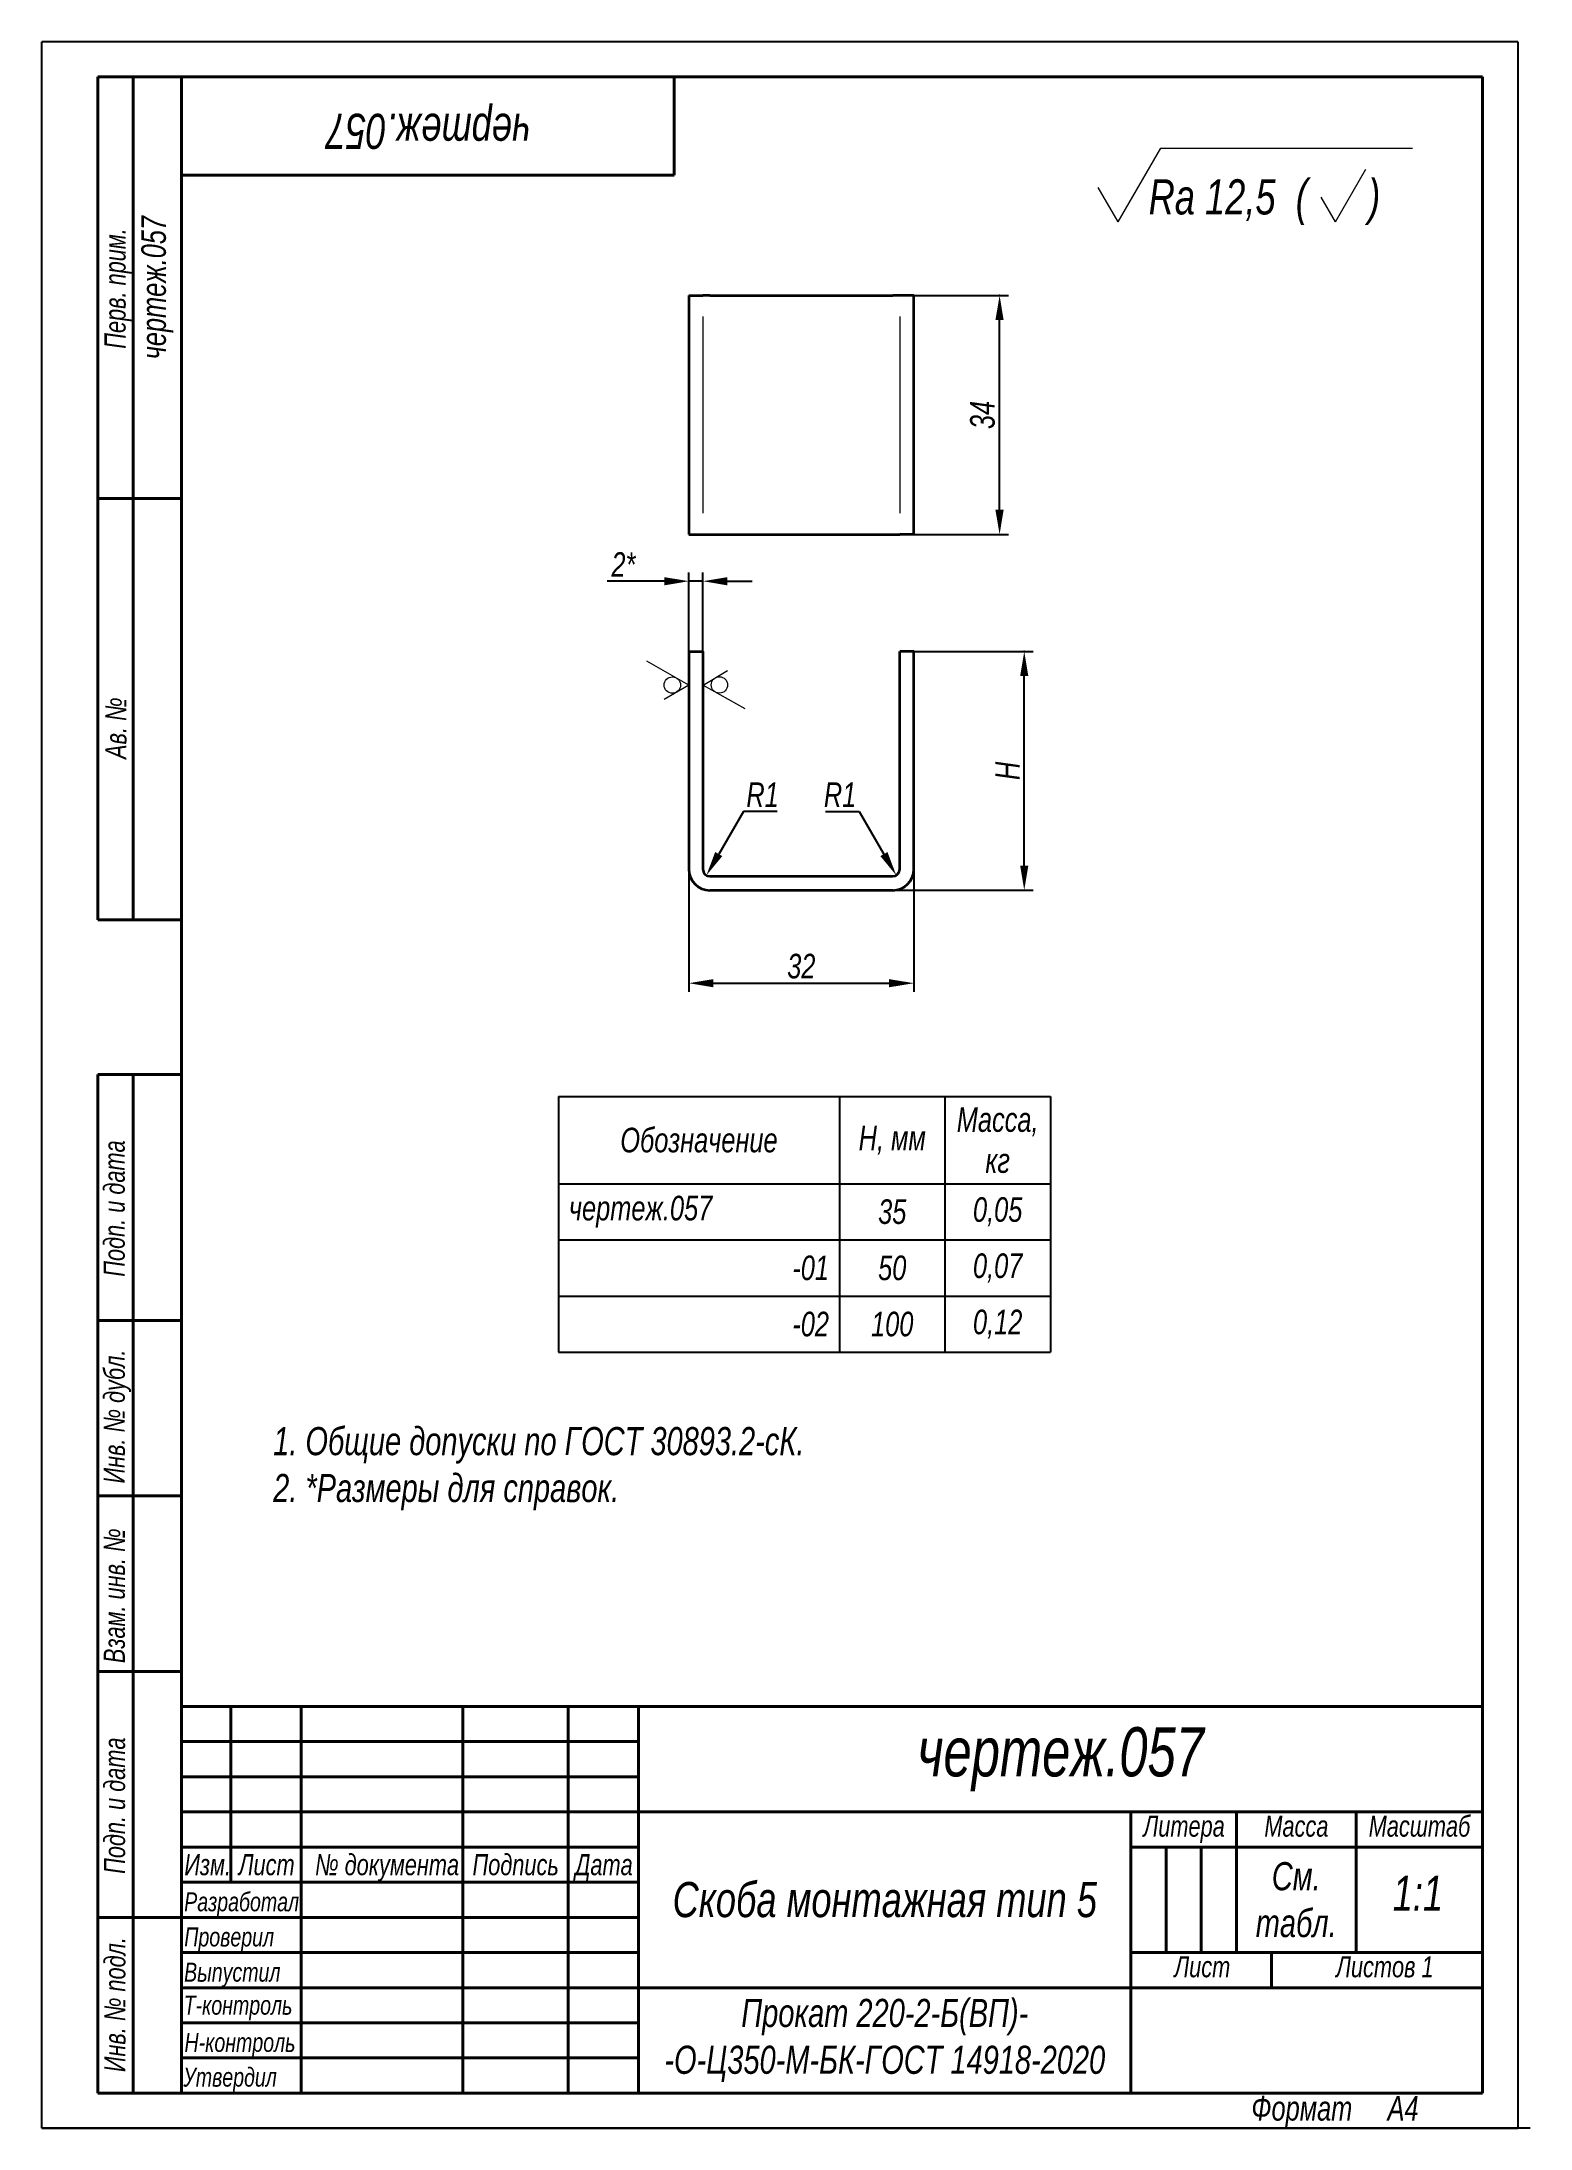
# Model space of a CAD drawing. Header units: millimetres. Extents: x 6714 to 8563, y -3130 to -445.
# Drawn here: x 6713.8 to 6925.5, y -3129.7 to -2832.7 of the extents above; entities that cross this region are included whole.
import ezdxf

# ---------------------------------------------------------------- set-up
doc = ezdxf.new("R2010")
doc.units = ezdxf.units.MM
doc.layers.add('Layer_01', color=7, linetype='Continuous', plot=False)
for name, color, linetype, lineweight in [('Layer_02', 5, 'Continuous', 13), ('Layer_03', 250, 'Continuous', 40), ('Layer_04', 1, 'Continuous', 15), ('Layer_05', 6, 'Continuous', 15), ('Layer_08', 6, 'Continuous', 13), ('Layer_09', 5, 'Continuous', 13), ('Layer_10', 7, 'Continuous', 40), ('Layer_11', 7, 'Continuous', 35)]:
    doc.layers.add(name, color=color, linetype=linetype, lineweight=lineweight)
doc.layers.add('Layer_07', color=7, linetype='Continuous')
doc.styles.add('Style_01', font='ARIALNI.TTF', dxfattribs={"width": 0.9, "height": 3.5})
doc.dimstyles.new('DimStyle_01', dxfattribs={"dimtxt": 3.5, "dimasz": 3.5, "dimexe": 1.25, "dimexo": 0, "dimtad": 1, "dimdec": 3, "dimtxsty": 'Style_01', "dimcen": 2.5, "dimazin": 3, "dimtfac": 1, "dimtdec": 3, "dimtmove": 0, "dimatfit": 3})
doc.dimstyles.new('DimStyle_02', dxfattribs={"dimtxt": 3.5, "dimasz": 3.5, "dimexe": 1.25, "dimexo": 0, "dimtad": 1, "dimdec": 1, "dimtxsty": 'Style_01', "dimcen": 2.5, "dimclrt": 256, "dimazin": 3, "dimtfac": 1, "dimtdec": 1, "dimtmove": 0, "dimatfit": 3})

msp = doc.modelspace()

# ---------------------------------------------------------------- texts
at = {"layer": 'Layer_02', "linetype": 'Continuous', "style": 'Style_01', "width": 0.9}
for s, p in [('Перв. прим.', (6725.692, -2876.4155)), ('Ав. №', (6725.8016, -2934.8047)), ('Подп. и дата', (6725.5738, -3008.5058)), ('Инв. № дубл.', (6725.5818, -3037.936)), ('Взам. инв. №', (6725.59, -3063.5058)), ('Подп. и дата', (6725.6197, -3093.5058)), ('Инв. № подл.', (6725.6616, -3121.7226))]:
    msp.add_text(s, height=3, rotation=90, dxfattribs=at).set_placement(p)
for s, height, p in [('Литера', 2.99992, (6870.5016, -3088.2126)), ('Масса', 2.99992, (6887.7144, -3088.2126)), ('Масштаб', 2.99992, (6902.5604, -3088.2126)), ('Изм.', 2.99992, (6734.0588, -3093.6997)), ('Лист', 2.99992, (6741.7788, -3093.6997)), ('№ документа', 2.999925, (6752.6541, -3093.6997)), ('Подпись', 2.99992, (6775.0545, -3093.6997)), ('Дата', 2.99992, (6789.648, -3093.6997)), ('1:1', 5, (6905.9759, -3098.7698)), ('Лист ', 2.99992, (6874.8994, -3108.226)), ('Листов 1', 2.99992, (6897.9147, -3108.226))]:
    msp.add_text(s, height=height, dxfattribs=at).set_placement(p)
at = {"layer": 'Layer_02', "linetype": 'Continuous', "insert": (6768.7648, -2844.7203), "char_height": 5, "width": 70, "attachment_point": 5, "rotation": 180, "style": 'Style_01'}
msp.add_mtext('чертеж.057', dxfattribs=at)
at = {"layer": 'Layer_02', "insert": (6828.6982, -3029.911), "char_height": 4, "width": 164.009671, "attachment_point": 2, "style": 'Style_01'}
msp.add_mtext('\\pxb0.25,ql;1. Общие допуски по ГОСТ 30893.2-сК. \\P2. *Размеры для справок.', dxfattribs=at)
at = {"layer": 'Layer_02', "linetype": 'Continuous', "style": 'Style_01'}
for s, insert, char_height, width, attachment_point in [('Скоба монтажная тип 5', (6833.7081, -3097.202), 5, 70.046667, 5), ('Формат     А4', (6885.8623, -3125.127), 3.5, 32.951458, 1)]:
    msp.add_mtext(s, dxfattribs=dict(at, insert=insert, char_height=char_height, width=width, attachment_point=attachment_point))
at = {"layer": 'Layer_02', "color": 5, "ltscale": 2, "insert": (6833.7081, -3117.2153), "char_height": 4, "width": 70.046667, "attachment_point": 5, "style": 'Style_01'}
msp.add_mtext('{\\C256;Прокат 220-2-Б(ВП)-\\P-О-Ц350-М-БК-ГОСТ 14918-2020} ', dxfattribs=at)
at = {"layer": 'Layer_09', "style": 'Style_01', "width": 0.9}
for s, height, p in [('Rа 12,5  (      )', 5, (6871.2529, -2857.304)), ('Разработал', 2.7, (6734.0348, -3098.8322)), ('Проверил', 2.7, (6734.0472, -3103.8359)), ('Выпустил', 2.7, (6734.0205, -3108.8492)), ('Н-контроль', 2.7, (6734.0796, -3118.8435)), ('Утвердил', 2.7, (6733.9076, -3123.7902))]:
    msp.add_text(s, height=height, dxfattribs=at).set_placement(p)
at = {"layer": 'Layer_09', "linetype": 'Continuous', "style": 'Style_01', "width": 0.9}
msp.add_text('Т-контроль', height=2.7, dxfattribs=at).set_placement((6733.9516, -3113.5475))
at = {"layer": 'Layer_09', "insert": (6730.2031, -2867.7203), "char_height": 3.5, "width": 59.999996, "attachment_point": 5, "rotation": 90, "style": 'Style_01'}
msp.add_mtext('чертеж.057', dxfattribs=at)
at = {"layer": 'Layer_09', "insert": (6858.7248, -3077.1887), "char_height": 7, "width": 120.079998, "attachment_point": 5, "style": 'Style_01'}
msp.add_mtext('чертеж.057', dxfattribs=at)
at = {"layer": 'Layer_09', "linetype": 'Continuous', "insert": (6892.2471, -3097.202), "char_height": 4, "width": 17.011333, "attachment_point": 5, "style": 'Style_01'}
msp.add_mtext('См.\\Pтабл.', dxfattribs=at)

# ---------------------------------------------------------------- blocks, each defined once
blk = doc.blocks.new('*D299')
at = {"layer": 'Layer_01', "color": 0}
for p in [(6837.83, -2868.85), (6850.04, -2868.85), (6837.83, -2902.85)]:
    blk.add_point(p, dxfattribs=at)
at = {"layer": 'Layer_04', "color": 0, "lineweight": -2}
for p, q in [((6837.83, -2868.85), (6851.29, -2868.85)), ((6850.04, -2899.35), (6850.04, -2872.35)), ((6837.83, -2902.85), (6851.29, -2902.85))]:
    blk.add_line(p, q, dxfattribs=at)
at = {"layer": 'Layer_04', "color": 0}
for points in [[(6849.45, -2872.35), (6850.62, -2872.35), (6850.04, -2868.85)], [(6849.45, -2899.35), (6850.62, -2899.35), (6850.04, -2902.85)]]:
    blk.add_solid(points, dxfattribs=at)
at = {"layer": 'Layer_04', "insert": (6847.62, -2885.85), "char_height": 3.5, "attachment_point": 5, "rotation": 90, "style": 'Style_01'}
blk.add_mtext('34', dxfattribs=at)
blk = doc.blocks.new('*D300')
at = {"layer": 'Layer_01', "color": 0}
for p in [(6805.83, -2950.51), (6837.83, -2950.51), (6837.83, -2966.73)]:
    blk.add_point(p, dxfattribs=at)
at = {"layer": 'Layer_04', "color": 0, "lineweight": -2}
for p, q in [((6805.83, -2950.51), (6805.83, -2967.98)), ((6837.83, -2950.51), (6837.83, -2967.98)), ((6809.33, -2966.73), (6834.33, -2966.73))]:
    blk.add_line(p, q, dxfattribs=at)
at = {"layer": 'Layer_04', "color": 0}
for points in [[(6809.33, -2966.15), (6809.33, -2967.31), (6805.83, -2966.73)], [(6834.33, -2966.15), (6834.33, -2967.31), (6837.83, -2966.73)]]:
    blk.add_solid(points, dxfattribs=at)
at = {"layer": 'Layer_04', "insert": (6821.83, -2964.32), "char_height": 3.5, "attachment_point": 5, "style": 'Style_01'}
blk.add_mtext('32', dxfattribs=at)
blk = doc.blocks.new('*D301')
at = {"layer": 'Layer_01', "color": 0}
for p in [(6837.83, -2919.51), (6853.55, -2919.51), (6834.83, -2953.51)]:
    blk.add_point(p, dxfattribs=at)
at = {"layer": 'Layer_04', "color": 0, "lineweight": -2}
for p, q in [((6837.83, -2919.51), (6854.8, -2919.51)), ((6853.55, -2950.01), (6853.55, -2923.01)), ((6834.83, -2953.51), (6854.8, -2953.51))]:
    blk.add_line(p, q, dxfattribs=at)
at = {"layer": 'Layer_04', "color": 0}
for points in [[(6852.97, -2923.01), (6854.13, -2923.01), (6853.55, -2919.51)], [(6852.97, -2950.01), (6854.13, -2950.01), (6853.55, -2953.51)]]:
    blk.add_solid(points, dxfattribs=at)
at = {"layer": 'Layer_04', "insert": (6851.17, -2936.51), "char_height": 3.5, "attachment_point": 5, "rotation": 90, "style": 'Style_01'}
blk.add_mtext('H', dxfattribs=at)
blk = doc.blocks.new('*D302')
at = {"layer": 'Layer_01', "color": 0}
for p in [(6805.83, -2909.51), (6805.83, -2919.51), (6807.83, -2919.51)]:
    blk.add_point(p, dxfattribs=at)
at = {"layer": 'Layer_04', "color": 0, "lineweight": -2}
for p, q in [((6802.33, -2909.51), (6794.21, -2909.51)), ((6805.83, -2919.51), (6805.83, -2908.26)), ((6807.83, -2909.51), (6805.83, -2909.51)), ((6807.83, -2919.51), (6807.83, -2908.26)), ((6811.33, -2909.51), (6814.83, -2909.51))]:
    blk.add_line(p, q, dxfattribs=at)
at = {"layer": 'Layer_04', "color": 0}
for points in [[(6802.33, -2908.93), (6802.33, -2910.1), (6805.83, -2909.51)], [(6811.33, -2908.93), (6811.33, -2910.1), (6807.83, -2909.51)]]:
    blk.add_solid(points, dxfattribs=at)
at = {"layer": 'Layer_04', "insert": (6796.52, -2907.13), "char_height": 3.5, "attachment_point": 5, "style": 'Style_01'}
blk.add_mtext('2*', dxfattribs=at)
blk = doc.blocks.new('*D297')
at = {"layer": 'Layer_01', "color": 0}
for p in [(6808.33, -2951.38), (6808.83, -2950.51)]:
    blk.add_point(p, dxfattribs=at)
at = {"layer": 'Layer_04', "color": 0, "lineweight": -2}
for p, q in [((6813.61, -2942.28), (6810.09, -2948.35)), ((6818.4, -2942.28), (6813.61, -2942.28))]:
    blk.add_line(p, q, dxfattribs=at)
at = {"layer": 'Layer_04', "color": 0}
blk.add_solid([(6809.58, -2948.06), (6810.59, -2948.64), (6808.33, -2951.38)], dxfattribs=at)
at = {"layer": 'Layer_04', "color": 0, "insert": (6816.32, -2939.9), "char_height": 3.5, "attachment_point": 5, "style": 'Style_01'}
blk.add_mtext('R1', dxfattribs=at)
blk = doc.blocks.new('*D298')
at = {"layer": 'Layer_01', "color": 0}
for p in [(6834.84, -2950.51), (6835.34, -2951.38)]:
    blk.add_point(p, dxfattribs=at)
at = {"layer": 'Layer_04', "color": 0, "lineweight": -2}
for p, q in [((6825.27, -2942.28), (6830.06, -2942.28)), ((6830.06, -2942.28), (6833.58, -2948.35))]:
    blk.add_line(p, q, dxfattribs=at)
blk.add_arc((6834.84, -2950.51), 1, 270, 11.7574, dxfattribs=at)
at = {"layer": 'Layer_04', "color": 0}
blk.add_solid([(6834.09, -2948.06), (6833.08, -2948.64), (6835.34, -2951.38)], dxfattribs=at)
at = {"layer": 'Layer_04', "color": 0, "insert": (6827.35, -2939.9), "char_height": 3.5, "attachment_point": 5, "style": 'Style_01'}
blk.add_mtext('R1', dxfattribs=at)
blk = doc.blocks.new('*T296')
at = {"layer": 'Layer_04', "color": 0, "linetype": 'ByBlock', "lineweight": -2}
for p, q in [((0, 0), (70, 0)), ((0, 0), (0, -36.39)), ((40, 0), (40, -36.39)), ((55, 0), (55, -36.39)), ((70, 0), (70, -36.39)), ((0, -12.39), (70, -12.39)), ((0, -20.39), (70, -20.39)), ((0, -28.39), (70, -28.39)), ((0, -36.39), (70, -36.39))]:
    blk.add_line(p, q, dxfattribs=at)
at = {"layer": 'Layer_04', "color": 0, "char_height": 3.5, "style": 'Style_01'}
for s, insert, width, attachment_point in [('Масса, кг', (62.5, -6.2), 12, 5), ('Обозначение', (20, -6.2), 37, 5), ('Н, мм', (47.5, -6.2), 12, 5), ('чертеж.057', (1.5, -16.39), 37, 4), ('35', (47.5, -16.39), 12, 5), ('0,05', (62.5, -16.39), 12, 5), ('-01', (38.5, -24.39), 37, 6), ('50', (47.5, -24.39), 12, 5), ('0,07', (62.5, -24.39), 12, 5), ('-02', (38.5, -32.39), 37, 6), ('100', (47.5, -32.39), 12, 5), ('0,12', (62.5, -32.39), 12, 5)]:
    blk.add_mtext(s, dxfattribs=dict(at, insert=insert, width=width, attachment_point=attachment_point))

# ---------------------------------------------------------------- dimensions: what is measured, and where the dimension line sits
at = {"layer": 'Layer_04'}
dim = msp.add_linear_dim(base=(6850.0366, -2868.8468), p1=(6837.8313, -2902.8468), p2=(6837.8313, -2868.8468), angle=90, dimstyle='DimStyle_02', dxfattribs=at)
dim.commit()
dim.dimension.update_dxf_attribs({"geometry": '*D299', "text_midpoint": (6847.6246, -2885.8468)})
dim = msp.add_linear_dim(base=(6805.8313, -2909.5119), p1=(6807.8313, -2919.5122), p2=(6805.8313, -2919.5122), text='<>*', dimstyle='DimStyle_02', dxfattribs=at)
dim.commit()
dim.dimension.update_dxf_attribs({"geometry": '*D302', "text_midpoint": (6796.5207, -2907.1297)})
dim = msp.add_linear_dim(base=(6853.5492, -2919.5122), p1=(6834.8313, -2953.5122), p2=(6837.8313, -2919.5122), angle=90, text='H', dimstyle='DimStyle_02', dxfattribs=at)
dim.commit()
dim.dimension.update_dxf_attribs({"geometry": '*D301', "text_midpoint": (6851.1742, -2936.5122)})
for center, mpoint, picture, middle in [((6808.8313, -2950.5122), (6808.3292, -2951.377), '*D297', (6816.3164, -2942.284)), ((6834.8395, -2950.5122), (6835.3416, -2951.377), '*D298', (6827.3544, -2942.284))]:
    dim = msp.add_radius_dim(center=center, mpoint=mpoint, dimstyle='DimStyle_01', dxfattribs=at)
    dim.commit()
    dim.dimension.update_dxf_attribs({"geometry": picture, "text_midpoint": middle, "dimtype": 164})
dim = msp.add_linear_dim(base=(6837.8313, -2966.7303), p1=(6805.8313, -2950.5122), p2=(6837.8313, -2950.5122), dimstyle='DimStyle_02', dxfattribs=at)
dim.commit()
dim.dimension.update_dxf_attribs({"geometry": '*D300', "text_midpoint": (6821.8313, -2964.3183)})

# ---------------------------------------------------------------- linework, layer by layer
at = {"layer": 'Layer_03', "linetype": 'Continuous'}
msp.add_line((6733.7648, -2837.7203), (6733.7648, -2837.7203), dxfattribs=at)
at = {"layer": 'Layer_03', "linetype": 'Continuous', "lineweight": 15}
for p, q in [((6925.5418, -3129.7203), (6715.5418, -3129.7203)), ((6923.7648, -3129.7203), (6715.5418, -3129.7203)), ((6715.5418, -3129.7203), (6925.5418, -3129.7203)), ((6715.5418, -3129.7203), (6925.5418, -3129.7203)), ((6925.5418, -3129.7203), (6715.5418, -3129.7203)), ((6923.7648, -3129.7203), (6715.5418, -3129.7203)), ((6715.5418, -3129.7203), (6925.5418, -3129.7203)), ((6715.5418, -3129.7203), (6925.5418, -3129.7203))]:
    msp.add_line(p, q, dxfattribs=at)
at = {"layer": 'Layer_05', "lineweight": 13, "ltscale": 0.303109}
msp.add_line((6866.8999, -2858.3634), (6872.962, -2847.8634), dxfattribs=at)
at = {"layer": 'Layer_05', "lineweight": 13}
msp.add_line((6872.962, -2847.8634), (6908.7805, -2847.8634), dxfattribs=at)
at = {"layer": 'Layer_05', "lineweight": 13, "ltscale": 0.216506}
msp.add_line((6897.8123, -2858.3634), (6902.1424, -2850.8634), dxfattribs=at)
at = {"layer": 'Layer_05', "lineweight": 13, "ltscale": 0.141451}
msp.add_line((6866.8999, -2858.3634), (6864.0708, -2853.4634), dxfattribs=at)
at = {"layer": 'Layer_05', "lineweight": 13, "ltscale": 0.101036}
msp.add_line((6897.8123, -2858.3634), (6895.7916, -2854.8634), dxfattribs=at)
at = {"layer": 'Layer_05'}
for p, q in [((6807.8313, -2871.8468), (6807.8313, -2899.8468)), ((6835.8313, -2871.8468), (6835.8313, -2899.8468))]:
    msp.add_line(p, q, dxfattribs=at)
at = {"layer": 'Layer_07'}
for p, q in [((6713.7648, -3129.7203), (6713.7648, -2832.7203)), ((6923.7648, -2832.7203), (6713.7648, -2832.7203)), ((6923.7648, -2832.7203), (6923.7648, -3129.7203)), ((6925.5418, -3129.7203), (6713.7648, -3129.7203)), ((6713.7648, -3129.7203), (6923.7648, -3129.7203))]:
    msp.add_line(p, q, dxfattribs=at)
at = {"layer": 'Layer_08'}
for p, q in [((6805.8182, -2924.2905), (6799.8513, -2920.8715)), ((6807.8495, -2924.2982), (6811.3338, -2922.2301)), ((6805.8182, -2924.2905), (6802.3153, -2926.3269)), ((6807.8495, -2924.2982), (6813.8165, -2927.6457))]:
    msp.add_line(p, q, dxfattribs=at)
for centre in [(6803.4847, -2924.2978), (6810.1829, -2924.2697)]:
    msp.add_circle(centre, 1.1665, dxfattribs=at)
at = {"layer": 'Layer_10'}
for p, q in [((6721.7648, -2897.7203), (6721.7648, -2837.7203)), ((6733.6415, -2837.7203), (6721.7648, -2837.7203)), ((6726.7648, -2897.7203), (6726.7648, -2837.7203)), ((6803.7648, -2837.7203), (6803.7648, -2851.7203)), ((6803.7648, -2851.7203), (6733.7648, -2851.7203))]:
    msp.add_line(p, q, dxfattribs=at)
at = {"layer": 'Layer_10', "linetype": 'Continuous'}
for p, q in [((6918.7648, -2837.7203), (6733.6415, -2837.7203)), ((6733.6415, -3069.6837), (6733.6415, -2837.7203)), ((6733.7648, -2837.7203), (6918.7648, -2837.7203)), ((6918.7648, -2837.7203), (6918.7648, -3124.7203)), ((6721.7648, -2897.7203), (6733.6415, -2897.7203)), ((6721.7648, -2957.7203), (6721.7648, -2897.7203)), ((6726.7648, -2957.7203), (6726.7648, -2897.7203)), ((6721.7648, -2957.7203), (6733.6415, -2957.7203)), ((6721.7648, -3124.7203), (6721.7648, -2979.7203)), ((6721.7648, -2979.7203), (6733.6415, -2979.7203)), ((6726.7648, -3124.7203), (6726.7648, -2979.7203)), ((6721.7648, -3014.7203), (6733.6415, -3014.7203)), ((6721.7648, -3039.7203), (6733.6415, -3039.7203)), ((6721.7648, -3064.7203), (6733.6415, -3064.7203)), ((6733.6415, -3074.687), (6798.6848, -3074.687)), ((6733.6415, -3079.6904), (6798.6848, -3079.6904)), ((6733.6415, -3084.6937), (6798.6848, -3084.6937)), ((6873.7348, -3089.697), (6873.7348, -3104.707)), ((6878.7381, -3089.697), (6878.7381, -3104.707)), ((6721.7648, -3099.7203), (6733.7648, -3099.7203)), ((6733.6415, -3099.7037), (6798.6848, -3099.7037)), ((6733.6415, -3104.707), (6798.6848, -3104.707)), ((6733.6415, -3109.7104), (6798.6848, -3109.7104)), ((6733.6415, -3114.7137), (6798.6848, -3114.7137)), ((6733.6415, -3119.717), (6798.6848, -3119.717)), ((6721.7648, -3124.7203), (6733.7648, -3124.7203)), ((6918.7648, -3124.7203), (6733.7648, -3124.7203))]:
    msp.add_line(p, q, dxfattribs=at)
for points in [[(6918.7648, -3069.6837), (6733.6415, -3069.6837), (6733.6415, -3124.7203)], [(6740.6461, -3069.6837), (6740.6461, -3094.7003)], [(6750.6528, -3069.6837), (6750.6528, -3124.7203)], [(6773.6681, -3069.6837), (6773.6681, -3124.7203)], [(6788.6781, -3069.6837), (6788.6781, -3124.7203)], [(6798.6848, -3069.6837), (6798.6848, -3124.7203)], [(6918.7648, -3084.6937), (6798.6848, -3084.6937)], [(6918.7648, -3084.6937), (6798.6848, -3084.6937)], [(6868.7315, -3084.6937), (6868.7315, -3124.7203)], [(6883.7415, -3084.6937), (6883.7415, -3104.707)], [(6900.7528, -3084.6937), (6900.7528, -3104.707)], [(6900.7528, -3084.6937), (6900.7528, -3104.707)], [(6733.6415, -3089.697), (6798.6848, -3089.697)], [(6868.7315, -3089.697), (6918.7648, -3089.697)], [(6733.6415, -3094.7003), (6798.6848, -3094.7003)], [(6868.7315, -3104.707), (6918.7648, -3104.707)], [(6888.7448, -3104.707), (6888.7448, -3109.7103)], [(6798.6848, -3109.7103), (6918.7648, -3109.7103)]]:
    msp.add_lwpolyline(points, dxfattribs=at)
at = {"layer": 'Layer_11'}
for p, q in [((6805.8313, -2868.8468), (6805.8313, -2902.8468)), ((6805.8313, -2868.8468), (6807.8313, -2868.8468)), ((6808.8313, -2868.8468), (6807.8313, -2868.8468)), ((6808.8313, -2868.8468), (6834.8313, -2868.8468)), ((6835.8313, -2868.8468), (6834.8313, -2868.8468)), ((6837.8313, -2868.8468), (6835.8313, -2868.8468)), ((6837.8313, -2902.8468), (6837.8313, -2868.8468)), ((6805.8313, -2902.8468), (6807.8313, -2902.8468)), ((6807.8313, -2902.8468), (6808.8313, -2902.8468)), ((6808.8313, -2902.8468), (6834.8313, -2902.8468)), ((6834.8313, -2902.8468), (6835.8313, -2902.8468)), ((6837.8313, -2902.8468), (6835.8313, -2902.8468)), ((6805.8313, -2919.5122), (6805.8313, -2950.5122)), ((6805.8313, -2919.5122), (6807.8313, -2919.5122)), ((6807.8313, -2919.5122), (6807.8313, -2950.5122)), ((6835.8313, -2950.5122), (6835.8313, -2919.5122)), ((6837.8313, -2919.5122), (6835.8313, -2919.5122)), ((6837.8313, -2950.5122), (6837.8313, -2919.5122)), ((6808.8313, -2951.5122), (6834.8313, -2951.5122)), ((6834.8313, -2953.5122), (6808.8313, -2953.5122))]:
    msp.add_line(p, q, dxfattribs=at)
for centre, radius, start, end in [((6808.8313, -2950.5122), 3, 180, 270), ((6808.8313, -2950.5122), 1, 180, 270), ((6834.8313, -2950.5122), 1, 270, 0), ((6834.8313, -2950.5122), 3, 270, 0)]:
    msp.add_arc(centre, radius, start, end, dxfattribs=at)

# ---------------------------------------------------------------- block references
msp.add_blockref('*T296', (6787.2681, -2982.8805))

msp.set_redraw_order([(e.dxf.handle, doc.entitydb.next_handle()) for e in msp.query("TEXT MTEXT ATTDEF DIMENSION ARC_DIMENSION")])  # texts and dimensions are drawn at this point

doc.saveas('drawing.dxf')
